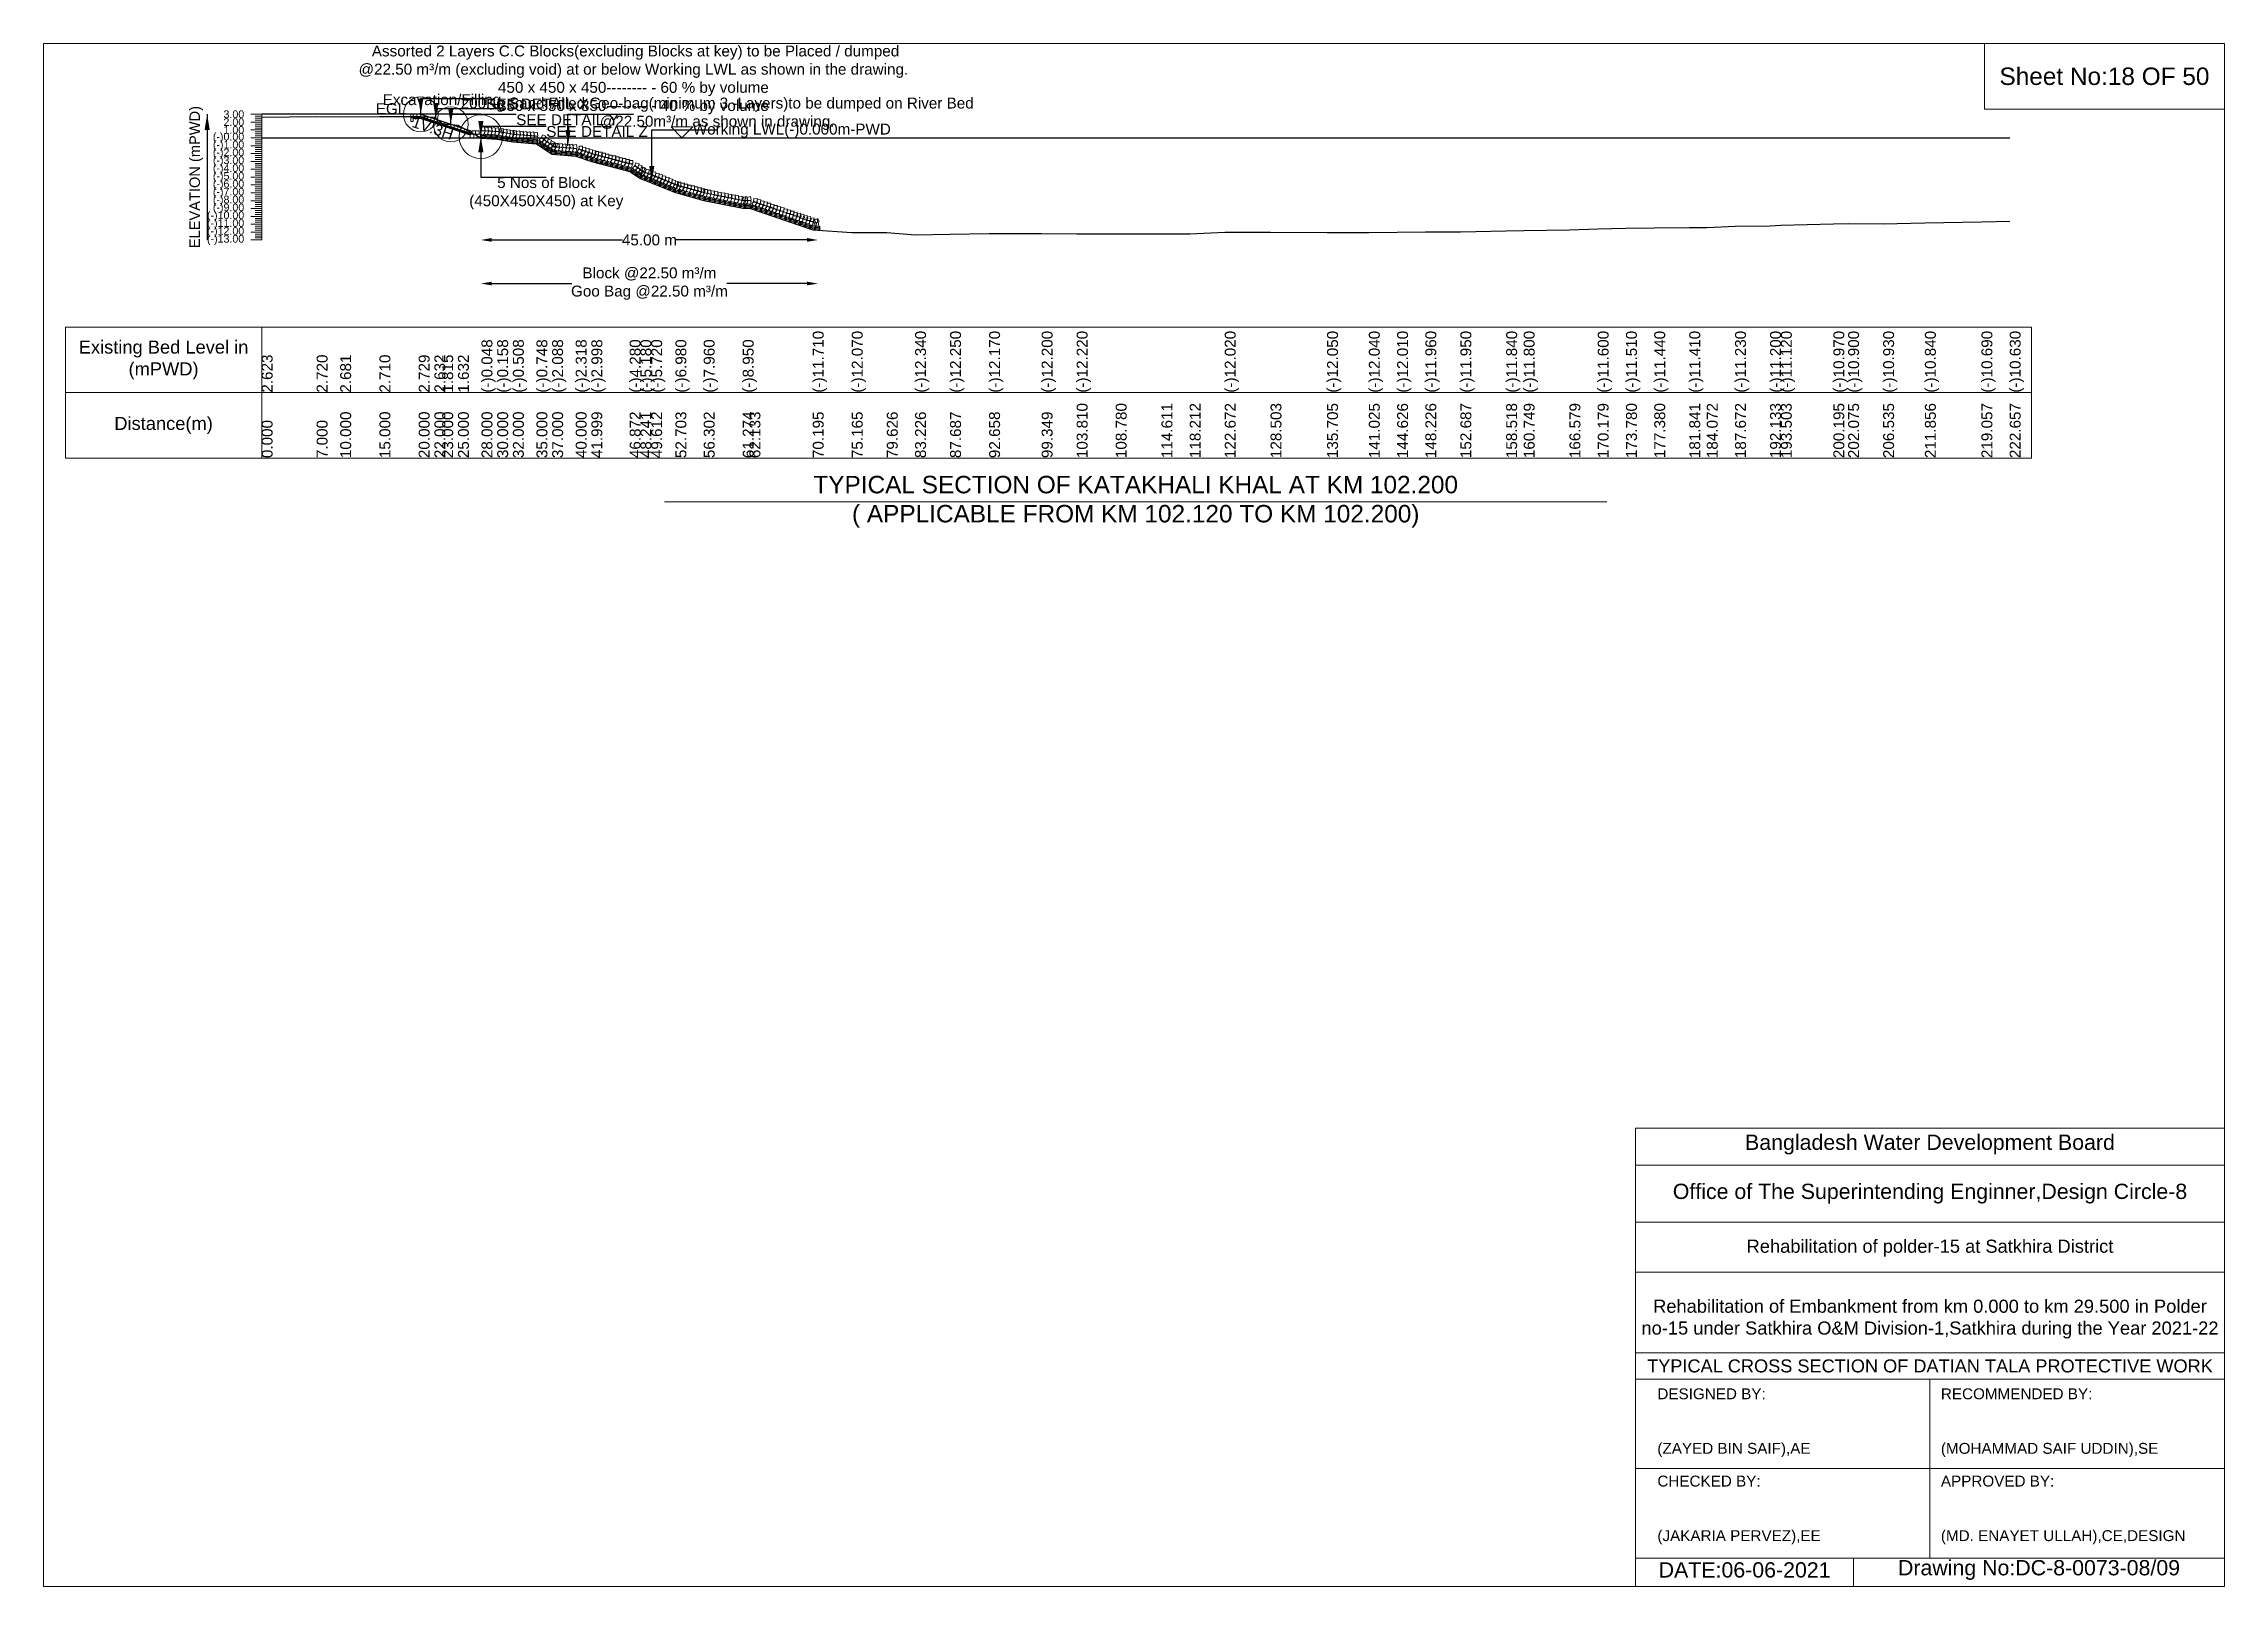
# Model space of a CAD drawing. Header units: inches. Extents: x 89000 to 845000, y -7071 to 31.
# Drawn here: x 355000 to 365000, y -7071 to 0 of the extents above; entities that cross this region are included whole.
import ezdxf

# ---------------------------------------------------------------- set-up
doc = ezdxf.new("R2010")
doc.units = ezdxf.units.IN
doc.header["$LTSCALE"] = 7
doc.header["$MEASUREMENT"] = 0
for name, color, linetype, lineweight in [('Cross section Data Border', 7, 'Continuous', 9), ('Cross Section Labels', 7, 'Continuous', 9), ('Existing_Bed_Level for Xsection', 7, 'Continuous', 25), ('Long Section Labels', 7, 'Continuous', 9)]:
    doc.layers.add(name, color=color, linetype=linetype, lineweight=lineweight)
doc.styles.get("Standard").update_dxf_attribs({"font": 'arial.ttf'})
doc.dimstyles.new('Appron Lebeling Style', dxfattribs={"dimtxt": 50, "dimasz": 50, "dimexe": 0.18, "dimexo": 0.0625, "dimgap": 0.09, "dimtad": 0, "dimtih": 1, "dimtoh": 1, "dimdec": 4, "dimzin": 0, "dimdsep": 46, "dimtxsty": 'Standard', "dimcen": 0.09, "dimse1": 1, "dimse2": 1, "dimadec": 0, "dimazin": 0, "dimtfac": 1, "dimtdec": 4, "dimtofl": 0, "dimtmove": 0, "dimatfit": 3, "dimfxl": 1, "dimtolj": 1, "dimtzin": 0, "dimarcsym": 0})
doc.dimstyles.get("Standard").update_dxf_attribs({"dimtxt": 0.18, "dimasz": 0.18, "dimexe": 0.18, "dimexo": 0.0625, "dimgap": 0.09, "dimtad": 0, "dimtih": 1, "dimtoh": 1, "dimdec": 4, "dimzin": 0, "dimdsep": 46, "dimtxsty": 'Standard', "dimcen": 0.09, "dimadec": 0, "dimazin": 0, "dimtfac": 1, "dimtdec": 4, "dimtofl": 0, "dimtmove": 0, "dimatfit": 3, "dimfxl": 1, "dimtolj": 1, "dimtzin": 0, "dimarcsym": 0})

msp = doc.modelspace()

# ---------------------------------------------------------------- texts
at = {"layer": 'Cross section Data Border', "char_height": 60, "width": 800, "attachment_point": 5}
for s, insert in [('Existing Bed Level in (mPWD)', (355550, -1449.76)), ('Distance(m)', (355550, -1749.76))]:
    msp.add_mtext(s, dxfattribs=dict(at, insert=insert))
at = {"layer": 'Cross Section Labels'}
for s, insert, char_height, attachment_point in [(' Assorted 2 Layers C.C Blocks(excluding Blocks at key) to be Placed / dumped^J@22.50 m³/m (excluding void) at or below Working LWL as shown in the drawing.^J450 x 450 x 450-------- - 60 % by volume^J350 x 350 x 350-------- - 40 % by volume', (357704.50532, -323.76), 50, 8), ('Sheet No:18 OF 50', (364450, -150), 80, 5), ('EGL', (356662.95536, -323.76), 50, 9), ('Excavation/Filling', (357098.35796, -296.76), 50, 9), ('200Kg Sand Filled Geo-bag(minimum 3 -Layers)to be dumped on River Bed^J@22.50m³/m as shown in drawing.', (358088.7263, -395.76), 50, 8), ('SEE DETAIL X', (357029.50796, -251.76), 50, 1), ('SEE DETAIL Y', (357167.20796, -323.76), 50, 1), ('SEE DETAIL Z', (357304.90796, -377.76), 50, 1), ('Working LWL(-)0.000m-PWD', (357976.90796, -431.76), 50, 7), ('5 Nos of Block ^J(450X450X450) at Key', (357304.90796, -611.76), 50, 2), ('TYPICAL SECTION OF KATAKHALI KHAL AT KM 102.200^J( APPLICABLE FROM KM 102.120 TO KM 102.200)', (360007.8273, -2099.76), 80, 5), ('Bangladesh Water Development Board', (363650, -5046), 70, 5), ('Office of The Superintending Enginner,Design Circle-8', (363650, -5271), 70, 5)]:
    msp.add_mtext(s, dxfattribs=dict(at, insert=insert, char_height=char_height, attachment_point=attachment_point))
at = {"layer": 'Cross Section Labels', "insert": (356792.66586, -363.7863), "char_height": 50, "attachment_point": 2, "rotation": 341.565051177}
msp.add_mtext('1V:3H', dxfattribs=at)
at = {"layer": 'Cross Section Labels'}
for s, insert, char_height, width, attachment_point in [('Rehabilitation of polder-15 at Satkhira District', (363650, -5521), 60, 2800, 5), ('Rehabilitation of Embankment from km 0.000 to km 29.500 in Polder no-15 under Satkhira O&M Division-1,Satkhira during the Year 2021-22', (363650, -5846), 60, 2700, 5), ('TYPICAL CROSS SECTION OF DATIAN TALA PROTECTIVE WORK', (363650, -6061), 59.5765532, 2800, 5), ('DESIGNED BY:^J^J^J(ZAYED BIN SAIF),AE', (362400, -6321), 50, 1400, 4), ('RECOMMENDED BY:^J^J^J(MOHAMMAD SAIF UDDIN),SE', (363700, -6321), 50, 1400, 4), ('CHECKED BY:^J^J^J(JAKARIA PERVEZ),EE', (362400, -6721), 50, 1400, 4), ('APPROVED BY:^J^J^J(MD. ENAYET ULLAH),CE,DESIGN', (363700, -6721), 50, 1400, 4), ('DATE:06-06-2021', (362800, -6996), 70, 1400, 5), ('Drawing No:DC-8-0073-08/09', (364150, -6996), 70, 2200, 5)]:
    msp.add_mtext(s, dxfattribs=dict(at, insert=insert, char_height=char_height, width=width, attachment_point=attachment_point))
at = {"layer": 'Long Section Labels', "rotation": 90}
for s, insert, char_height, attachment_point in [('ELEVATION (mPWD)', (355700, -611.76), 48, 5), ('(-)0.048', (357007.99375, -1599.76), 50, 1), ('(-)0.158', (357079.98937, -1599.76), 50, 1), ('(-)0.508', (357151.98499, -1599.76), 50, 1), ('(-)0.748', (357259.9876, -1599.76), 50, 1), ('(-)2.088', (357331.98322, -1599.76), 50, 1), ('(-)2.318', (357439.98583, -1599.76), 50, 1), ('(-)2.998', (357511.98145, -1599.76), 50, 1), ('(-)4.280', (357687.40358, -1599.76), 50, 1), ('(-)5.180', (357736.67326, -1599.76), 50, 1), ('(-)5.720', (357786.03505, -1599.76), 50, 1), ('(-)6.980', (357897.30094, -1599.76), 50, 1), ('(-)7.960', (358026.88541, -1599.76), 50, 1), ('(-)8.950', (358205.86337, -1599.76), 50, 1), ('(-)8.950', (358205.86337, -1599.76), 50, 1), ('(-)11.710', (358527.00988, -1599.76), 50, 1), ('(-)11.710', (358527.00988, -1599.76), 50, 1), ('(-)12.070', (358705.95559, -1599.76), 50, 1), ('(-)12.070', (358705.95559, -1599.76), 50, 1), ('(-)12.340', (358996.14588, -1599.76), 50, 1), ('(-)12.250', (359156.73232, -1599.76), 50, 1), ('(-)12.170', (359335.69779, -1599.76), 50, 1), ('(-)12.200', (359576.55127, -1599.76), 50, 1), ('(-)12.220', (359737.16628, -1599.76), 50, 1), ('(-)12.220', (359737.16628, -1599.76), 50, 1), ('(-)12.220', (359737.16628, -1599.76), 50, 1), ('(-)12.220', (359737.16628, -1599.76), 50, 1), ('(-)12.020', (360416.19463, -1599.76), 50, 1), ('(-)12.020', (360416.19463, -1599.76), 50, 1), ('(-)12.050', (360885.36736, -1599.76), 50, 1), ('(-)12.040', (361076.91622, -1599.76), 50, 1), ('(-)12.010', (361206.51975, -1599.76), 50, 1), ('(-)11.960', (361336.13283, -1599.76), 50, 1), ('(-)11.950', (361496.73197, -1599.76), 50, 1), ('(-)11.840', (361706.64055, -1599.76), 50, 1), ('(-)11.800', (361786.94711, -1599.76), 50, 1), ('(-)11.600', (362126.45888, -1599.76), 50, 1), ('(-)11.510', (362256.07129, -1599.76), 50, 1), ('(-)11.440', (362385.69132, -1599.76), 50, 1), ('(-)11.410', (362546.27852, -1599.76), 50, 1), ('(-)11.410', (362546.27852, -1599.76), 50, 1), ('(-)11.230', (362756.18875, -1599.76), 50, 1), ('(-)11.200', (362916.79314, -1599.76), 50, 1), ('(-)11.120', (362966.09923, -1599.76), 50, 1), ('(-)10.970', (363207.00893, -1599.76), 50, 1), ('(-)10.900', (363274.69345, -1599.76), 50, 1), ('(-)10.930', (363435.25344, -1599.76), 50, 1), ('(-)10.840', (363626.82383, -1599.76), 50, 1), ('(-)10.690', (363886.0381, -1599.76), 50, 1), ('(-)10.630', (364015.65459, -1599.76), 50, 1), ('2.623', (356000, -1599.76), 50, 1), ('2.720', (356251.99385, -1599.76), 50, 1), ('2.681', (356359.99646, -1599.76), 50, 1), ('2.710', (356539.99469, -1599.76), 50, 1), ('2.729', (356719.99292, -1599.76), 50, 1), ('2.632', (356791.98854, -1599.76), 50, 1), ('1.815', (356827.99552, -1599.76), 50, 1), ('1.632', (356899.99114, -1599.76), 50, 1), ('10.000', (356359.99646, -1899.76), 50, 1), ('15.000', (356539.99469, -1899.76), 50, 1), ('20.000', (356719.99292, -1899.76), 50, 1), ('22.000', (356791.98854, -1899.76), 50, 1), ('23.000', (356827.99552, -1899.76), 50, 1), ('25.000', (356899.99114, -1899.76), 50, 1), ('28.000', (357007.99375, -1899.76), 50, 1), ('30.000', (357079.98937, -1899.76), 50, 1), ('32.000', (357151.98499, -1899.76), 50, 1), ('35.000', (357259.9876, -1899.76), 50, 1), ('37.000', (357331.98322, -1899.76), 50, 1), ('40.000', (357439.98583, -1899.76), 50, 1), ('41.999', (357511.98145, -1899.76), 50, 1), ('46.872', (357687.40358, -1899.76), 50, 1), ('48.241', (357736.67326, -1899.76), 50, 1), ('49.612', (357786.03505, -1899.76), 50, 1), ('52.703', (357897.30094, -1899.76), 50, 1), ('56.302', (358026.88541, -1899.76), 50, 1), ('61.274', (358205.86337, -1899.76), 50, 1), ('62.133', (358236.79335, -1899.76), 50, 1), ('70.195', (358527.00988, -1899.76), 50, 1), ('75.165', (358705.95559, -1899.76), 50, 1), ('79.626', (358866.52272, -1899.76), 50, 1), ('83.226', (358996.14588, -1899.76), 50, 1), ('87.687', (359156.73232, -1899.76), 50, 1), ('92.658', (359335.69779, -1899.76), 50, 1), ('99.349', (359576.55127, -1899.76), 50, 1), ('103.810', (359737.16628, -1899.76), 50, 1), ('108.780', (359916.08128, -1899.76), 50, 1), ('114.611', (360125.99377, -1899.76), 50, 1), ('118.212', (360255.62618, -1899.76), 50, 1), ('122.672', (360416.19463, -1899.76), 50, 1), ('128.503', (360626.10625, -1899.76), 50, 1), ('135.705', (360885.36736, -1899.76), 50, 1), ('141.025', (361076.91622, -1899.76), 50, 1), ('144.626', (361206.51975, -1899.76), 50, 1), ('148.226', (361336.13283, -1899.76), 50, 1), ('152.687', (361496.73197, -1899.76), 50, 1), ('158.518', (361706.64055, -1899.76), 50, 1), ('160.749', (361786.94711, -1899.76), 50, 1), ('166.579', (361996.85458, -1899.76), 50, 1), ('170.179', (362126.45888, -1899.76), 50, 1), ('173.780', (362256.07129, -1899.76), 50, 1), ('177.380', (362385.69132, -1899.76), 50, 1), ('181.841', (362546.27852, -1899.76), 50, 1), ('184.072', (362626.57958, -1899.76), 50, 1), ('187.672', (362756.18875, -1899.76), 50, 1), ('192.133', (362916.79314, -1899.76), 50, 1), ('193.503', (362966.09923, -1899.76), 50, 1), ('200.195', (363207.00893, -1899.76), 50, 1), ('202.075', (363274.69345, -1899.76), 50, 1), ('206.535', (363435.25344, -1899.76), 50, 1), ('211.856', (363626.82383, -1899.76), 50, 1), ('219.057', (363886.0381, -1899.76), 50, 1), ('222.657', (364015.65459, -1899.76), 50, 1), ('0.000', (356000, -1899.76), 50, 1), ('7.000', (356251.99385, -1899.76), 50, 1)]:
    msp.add_mtext(s, dxfattribs=dict(at, insert=insert, char_height=char_height, attachment_point=attachment_point))
at = {"layer": 'Long Section Labels', "char_height": 35, "attachment_point": 6}
for s, insert in [('3.00', (355920, -323.76)), ('2.00', (355920, -359.76)), ('1.00', (355920, -395.76)), ('(-)0.00', (355920, -431.76)), ('(-)1.00', (355920, -467.76)), ('(-)2.00', (355920, -503.76)), ('(-)3.00', (355920, -539.76)), ('(-)4.00', (355920, -575.76)), ('(-)5.00', (355920, -611.76)), ('(-)6.00', (355920, -647.76)), ('(-)7.00', (355920, -683.76)), ('(-)8.00', (355920, -719.76)), ('(-)10.00', (355920, -791.76)), ('(-)9.00', (355920, -755.76)), ('(-)11.00', (355920, -827.76)), ('(-)12.00', (355920, -863.76)), ('(-)13.00', (355920, -899.76))]:
    msp.add_mtext(s, dxfattribs=dict(at, insert=insert))

# ---------------------------------------------------------------- blocks, each defined once
blk = doc.blocks.new('*D295')
at = {"layer": 'Cross Section Labels', "color": 0, "lineweight": -2, "transparency": 16777216}
for p, q in [((357055, -900), (357654, -900)), ((358501, -900), (357901, -900))]:
    blk.add_line(p, q, dxfattribs=at)
at = {"layer": 'Cross Section Labels', "color": 0, "transparency": 16777216}
for points in [[(357055, -891), (357055, -908), (357005, -900)], [(358501, -891), (358501, -908), (358551, -900)]]:
    blk.add_solid(points, dxfattribs=at)
at = {"layer": 'Defpoints', "color": 0, "transparency": 16777216}
for p in [(357005, -432), (358551, -855), (358551, -900)]:
    blk.add_point(p, dxfattribs=at)
at = {"layer": 'Cross Section Labels', "color": 0, "transparency": 16777216, "insert": (357778, -900), "char_height": 50, "attachment_point": 5}
blk.add_mtext('\\A1;45.00 m', dxfattribs=at)
blk = doc.blocks.new('*D296')
at = {"layer": 'Cross Section Labels', "color": 0, "lineweight": -2, "transparency": 16777216}
for p, q in [((357055, -1100), (357422, -1100)), ((358501, -1100), (358133, -1100))]:
    blk.add_line(p, q, dxfattribs=at)
at = {"layer": 'Cross Section Labels', "color": 0, "transparency": 16777216}
for points in [[(357055, -1091), (357055, -1108), (357005, -1100)], [(358501, -1091), (358501, -1108), (358551, -1100)]]:
    blk.add_solid(points, dxfattribs=at)
at = {"layer": 'Defpoints', "color": 0, "transparency": 16777216}
for p in [(357005, -432), (358551, -855), (358551, -1100)]:
    blk.add_point(p, dxfattribs=at)
at = {"layer": 'Cross Section Labels', "color": 0, "transparency": 16777216, "insert": (357778, -1100), "char_height": 50, "attachment_point": 5}
blk.add_mtext('\\A1;Block @22.50 m³/m ^JGoo Bag @22.50 m³/m ', dxfattribs=at)

# ---------------------------------------------------------------- dimensions: what is measured, and where the dimension line sits
at = {"layer": 'Cross Section Labels'}
for base, text, picture, middle in [((358550.79708, -899.76), '45.00 m', '*D295', (357777.85252, -899.76)), ((358550.79708, -1099.76), 'Block @22.50 m³/m ^JGoo Bag @22.50 m³/m ', '*D296', (357777.85252, -1099.76))]:
    dim = msp.add_linear_dim(base=base, p1=(357004.90796, -431.76), p2=(358550.79708, -855.04277), text=text, dimstyle='Appron Lebeling Style', dxfattribs=at)
    dim.commit()
    dim.dimension.update_dxf_attribs({"geometry": picture, "text_midpoint": middle})

# ---------------------------------------------------------------- linework, layer by layer
at = {"layer": 'Cross section Data Border'}
msp.add_lwpolyline([(355100, -1299.76), (364115.65459, -1299.76), (364115.65459, -1899.76), (355100, -1899.76)], close=True, dxfattribs=at)
for points in [[(356000, -1299.76), (356000, -1899.76)], [(355100, -1599.76), (364115.65459, -1599.76)]]:
    msp.add_lwpolyline(points, dxfattribs=at)
at = {"layer": 'Cross Section Labels'}
for points in [[(355000, 0), (365000, 0), (365000, -7071), (355000, -7071)], [(363900, 0), (365000, 0), (365000, -300), (363900, -300)], [(357926.90796, -431.76), (357976.90796, -381.76), (357876.90796, -381.76)]]:
    msp.add_lwpolyline(points, close=True, dxfattribs=at)
for points in [[(357847.8273, -2099.76), (360007.8273, -2099.76), (362167.8273, -2099.76)], [(362300, -7071), (362300, -4971), (365000, -4971)], [(362300, -5141), (365000, -5141)], [(362300, -5401), (365000, -5401)], [(362300, -5631), (365000, -5631)], [(362300, -6001), (365000, -6001)], [(362300, -6121), (365000, -6121)], [(363650, -6121), (363650, -6941)], [(362300, -6531), (365000, -6531)], [(362300, -6941), (365000, -6941)], [(363300, -6941), (363300, -7071)]]:
    msp.add_lwpolyline(points, dxfattribs=at)
for centre, radius in [((356729.50796, -323.76), 80), ((356867.20796, -369.66), 80), ((357004.90796, -426.36), 100)]:
    msp.add_circle(centre, radius, dxfattribs=at)
at = {"layer": 'Existing_Bed_Level for Xsection'}
for points in [[(357004.90796, -323.76), (356000, -323.76)], [(356000, -337.332), (356251.99385, -333.84), (356359.99646, -335.244), (356539.99469, -334.2), (356719.99292, -333.516), (356791.98854, -337.008), (356827.99552, -366.42), (356899.99114, -373.008), (357007.99375, -433.488), (357079.98937, -437.448), (357151.98499, -450.048), (357259.9876, -458.688), (357331.98322, -506.928), (357439.98583, -515.208), (357511.98145, -539.688), (357687.40358, -585.84), (357736.67326, -618.24), (357786.03505, -637.68), (357897.30094, -683.04), (358026.88541, -718.32), (358205.86337, -753.96), (358236.79335, -753.96), (358527.00988, -853.32), (358705.95559, -866.28), (358866.52272, -866.28), (358996.14588, -876), (359156.73232, -872.76), (359335.69779, -869.88), (359576.55127, -870.96), (359737.16628, -871.68), (359916.08128, -871.68), (360125.99377, -871.68), (360255.62618, -871.68), (360416.19463, -864.48), (360626.10625, -864.48), (360885.36736, -865.56), (361076.91622, -865.2), (361206.51975, -864.12), (361336.13283, -862.32), (361496.73197, -861.96), (361706.64055, -858), (361786.94711, -856.56), (361996.85458, -853.32), (362126.45888, -849.36), (362256.07129, -846.12), (362385.69132, -843.6), (362546.27852, -842.52), (362626.57958, -842.52), (362756.18875, -836.04), (362916.79314, -834.96), (362966.09923, -832.08), (363207.00893, -826.68), (363274.69345, -824.16), (363435.25344, -825.24), (363626.82383, -822), (363886.0381, -816.6), (364015.65459, -814.44)], [(356964.40796, -402.06), (356731.17062, -324.31422), (356729.50796, -323.76), (356727.75536, -323.76), (356695.35536, -323.76)], [(356695.35536, -334.56), (356727.75536, -334.56), (356964.40796, -413.4442)], [(356695.35536, -338.16), (356727.17116, -338.16), (356959.37116, -415.56)], [(356695.35536, -341.76), (356726.58696, -341.76), (356956.30796, -418.33367)], [(356000, -431.76), (364015.65459, -431.76)]]:
    msp.add_lwpolyline(points, dxfattribs=at)
at = {"layer": 'Long Section Labels'}
for points in [[(356000, -323.76), (355950, -323.76)], [(356000, -359.76), (355950, -359.76)], [(356000, -395.76), (355950, -395.76)], [(356000, -332.76), (355970, -332.76)], [(356000, -341.76), (355970, -341.76)], [(356000, -350.76), (355970, -350.76)], [(356000, -368.76), (355970, -368.76)], [(356000, -377.76), (355970, -377.76)], [(356000, -386.76), (355970, -386.76)], [(356000, -899.76), (356000, -863.76), (356000, -827.76), (356000, -791.76), (356000, -755.76), (356000, -719.76), (356000, -683.76), (356000, -647.76), (356000, -611.76), (356000, -575.76), (356000, -539.76), (356000, -503.76), (356000, -467.76), (356000, -431.76), (356000, -395.76), (356000, -359.76), (356000, -323.76)], [(356000, -431.76), (355950, -431.76)], [(356000, -467.76), (355950, -467.76)], [(356000, -404.76), (355970, -404.76)], [(356000, -413.76), (355970, -413.76)], [(356000, -422.76), (355970, -422.76)], [(356000, -440.76), (355970, -440.76)], [(356000, -449.76), (355970, -449.76)], [(356000, -458.76), (355970, -458.76)], [(356000, -476.76), (355970, -476.76)], [(356000, -485.76), (355970, -485.76)], [(356000, -494.76), (355970, -494.76)], [(356000, -503.76), (355950, -503.76)], [(356000, -539.76), (355950, -539.76)], [(356000, -575.76), (355950, -575.76)], [(356000, -512.76), (355970, -512.76)], [(356000, -521.76), (355970, -521.76)], [(356000, -530.76), (355970, -530.76)], [(356000, -548.76), (355970, -548.76)], [(356000, -557.76), (355970, -557.76)], [(356000, -566.76), (355970, -566.76)], [(356000, -584.76), (355970, -584.76)], [(356000, -593.76), (355970, -593.76)], [(356000, -611.76), (355950, -611.76)], [(356000, -647.76), (355950, -647.76)], [(356000, -683.76), (355950, -683.76)], [(356000, -602.76), (355970, -602.76)], [(356000, -620.76), (355970, -620.76)], [(356000, -629.76), (355970, -629.76)], [(356000, -638.76), (355970, -638.76)], [(356000, -656.76), (355970, -656.76)], [(356000, -665.76), (355970, -665.76)], [(356000, -674.76), (355970, -674.76)], [(356000, -692.76), (355970, -692.76)], [(356000, -719.76), (355950, -719.76)], [(356000, -755.76), (355950, -755.76)], [(356000, -791.76), (355950, -791.76)], [(356000, -701.76), (355970, -701.76)], [(356000, -710.76), (355970, -710.76)], [(356000, -728.76), (355970, -728.76)], [(356000, -737.76), (355970, -737.76)], [(356000, -746.76), (355970, -746.76)], [(356000, -764.76), (355970, -764.76)], [(356000, -773.76), (355970, -773.76)], [(356000, -782.76), (355970, -782.76)], [(356000, -827.76), (355950, -827.76)], [(356000, -863.76), (355950, -863.76)], [(356000, -899.76), (355950, -899.76)], [(356000, -800.76), (355970, -800.76)], [(356000, -809.76), (355970, -809.76)], [(356000, -818.76), (355970, -818.76)], [(356000, -836.76), (355970, -836.76)], [(356000, -845.76), (355970, -845.76)], [(356000, -854.76), (355970, -854.76)], [(356000, -872.76), (355970, -872.76)], [(356000, -881.76), (355970, -881.76)], [(356000, -890.76), (355970, -890.76)]]:
    msp.add_lwpolyline(points, dxfattribs=at)
for points in [[(356695.35536, -323.76), (356684.55536, -323.76), (356684.55536, -339.96), (356695.35536, -339.96)], [(356695.35536, -339.96), (356684.55536, -339.96), (356684.55536, -356.16), (356695.35536, -356.16)], [(356711.55536, -323.76), (356695.35536, -323.76), (356695.35536, -334.56), (356711.55536, -334.56)], [(356727.75536, -323.76), (356711.55536, -323.76), (356711.55536, -334.56), (356727.75536, -334.56)], [(356746.53929, -329.43711), (356731.17062, -324.31422), (356727.75536, -334.56), (356743.12403, -339.68289)], [(356761.90796, -334.56), (356746.53929, -329.43711), (356743.12403, -339.68289), (356758.4927, -344.80578)], [(356777.27663, -339.68289), (356761.90796, -334.56), (356758.4927, -344.80578), (356773.86137, -349.92867)], [(356792.6453, -344.80578), (356777.27663, -339.68289), (356773.86137, -349.92867), (356789.23004, -355.05156)], [(356808.01397, -349.92867), (356792.6453, -344.80578), (356789.23004, -355.05156), (356804.59871, -360.17445)], [(356823.38264, -355.05156), (356808.01397, -349.92867), (356804.59871, -360.17445), (356819.96738, -365.29734)], [(356838.75131, -360.17445), (356823.38264, -355.05156), (356819.96738, -365.29734), (356835.33605, -370.42023)], [(356854.11998, -365.29734), (356838.75131, -360.17445), (356835.33605, -370.42023), (356850.70472, -375.54312)], [(356869.48865, -370.42023), (356854.11998, -365.29734), (356850.70472, -375.54312), (356866.07339, -380.66601)], [(356884.85732, -375.54312), (356869.48865, -370.42023), (356866.07339, -380.66601), (356881.44206, -385.7889)], [(356900.22599, -380.66601), (356884.85732, -375.54312), (356881.44206, -385.7889), (356896.81073, -390.91179)], [(356915.59466, -385.7889), (356900.22599, -380.66601), (356896.81073, -390.91179), (356912.1794, -396.03468)], [(356930.96333, -390.91179), (356915.59466, -385.7889), (356912.1794, -396.03468), (356927.54807, -401.15757)], [(356946.33199, -396.03468), (356930.96333, -390.91179), (356927.54807, -401.15757), (356942.91673, -406.28046)], [(356961.70066, -401.15757), (356946.33199, -396.03468), (356942.91673, -406.28046), (356958.2854, -411.40335)], [(356980.60796, -399.36), (356964.40796, -399.36), (356964.40796, -415.56), (356980.60796, -415.56)], [(356996.80796, -399.36), (356980.60796, -399.36), (356980.60796, -415.56), (356996.80796, -415.56)], [(357024.22444, -402.14652), (357008.83134, -397.0975), (357003.78232, -412.49059), (357019.17542, -417.53961)], [(357021.15492, -381.55085), (357005.30093, -384.88117), (357008.63126, -400.73516), (357024.48525, -397.40483)], [(357040.39999, -403.03623), (357025.00689, -397.98721), (357019.95787, -413.3803), (357035.35097, -418.42932)], [(357037.33047, -382.44056), (357021.47648, -385.77088), (357024.80681, -401.62487), (357040.6608, -398.29454)], [(357056.57554, -403.92594), (357041.18244, -398.87691), (357036.13342, -414.27001), (357051.52652, -419.31903)], [(357053.50602, -383.33027), (357037.65203, -386.66059), (357040.98236, -402.51458), (357056.83635, -399.18425)], [(357072.75109, -404.81565), (357057.35799, -399.76662), (357052.30897, -415.15972), (357067.70207, -420.20874)], [(357069.68157, -384.21997), (357053.82758, -387.5503), (357057.15791, -403.40429), (357073.0119, -400.07396)], [(357085.85712, -385.10968), (357070.00313, -388.44001), (357073.33346, -404.294), (357089.18745, -400.96367)], [(357107.95117, -388.96085), (357091.81492, -390.39662), (357093.25069, -406.53287), (357109.38694, -405.0971)], [(357123.90864, -391.75358), (357107.77239, -393.18934), (357109.20815, -409.32559), (357125.34441, -407.88983)], [(357139.8661, -394.5463), (357123.72985, -395.98207), (357125.16562, -412.11832), (357141.30187, -410.68255)], [(357155.82357, -397.33903), (357139.68732, -398.7748), (357141.12308, -414.91105), (357157.25933, -413.47528)], [(357167.03791, -398.50264), (357151.10598, -401.43753), (357154.04087, -417.36946), (357169.9728, -414.43457)], [(357183.18632, -399.79448), (357167.25439, -402.72937), (357170.18928, -418.6613), (357186.12121, -415.72641)], [(356972.50796, -415.56), (356956.30796, -415.56), (356956.30796, -431.76), (356972.50796, -431.76)], [(356988.70796, -415.56), (356972.50796, -415.56), (356972.50796, -431.76), (356988.70796, -431.76)], [(357004.90796, -415.56), (356988.70796, -415.56), (356988.70796, -431.76), (357004.90796, -431.76)], [(357088.92664, -405.70535), (357073.53354, -400.65633), (357068.48452, -416.04943), (357083.87762, -421.09845)], [(357108.56828, -409.77485), (357093.87874, -402.94425), (357087.04813, -417.63379), (357101.73767, -424.4644)], [(357124.52575, -412.56758), (357109.8362, -405.73697), (357103.00559, -420.42652), (357117.69514, -427.25713)], [(357140.48321, -415.36031), (357125.79367, -408.5297), (357118.96306, -423.21924), (357133.6526, -430.04985)], [(357156.44068, -418.15303), (357141.75113, -411.32242), (357134.92052, -426.01197), (357149.61007, -432.84258)], [(357169.59411, -419.1683), (357154.33138, -413.73789), (357148.90098, -429.00062), (357164.16371, -434.43102)], [(357185.74252, -420.46014), (357170.47979, -415.02974), (357165.04939, -430.29246), (357180.31212, -435.72286)], [(357201.89093, -421.75198), (357186.6282, -416.32158), (357181.1978, -431.5843), (357196.46053, -437.0147)], [(357199.33473, -401.08632), (357183.4028, -404.02121), (357186.33769, -419.95314), (357202.26962, -417.01825)], [(357218.03934, -423.04382), (357202.77661, -417.61342), (357197.34621, -432.87614), (357212.60894, -438.30654)], [(357215.48314, -402.37816), (357199.55121, -405.31305), (357202.4861, -421.24498), (357218.41803, -418.31009)], [(357234.18775, -424.33566), (357218.92502, -418.90526), (357213.49462, -434.16799), (357228.75735, -439.59839)], [(357231.63155, -403.67), (357215.69962, -406.60489), (357218.63451, -422.53682), (357234.56644, -419.60193)], [(357250.33616, -425.6275), (357235.07343, -420.1971), (357229.64303, -435.45983), (357244.90576, -440.89023)], [(357247.77996, -404.96185), (357231.84803, -407.89673), (357234.78292, -423.82867), (357250.71485, -420.89378)], [(357266.48457, -426.91935), (357251.22184, -421.48894), (357245.79144, -436.75167), (357261.05417, -442.18207)], [(357263.92837, -406.25369), (357247.99644, -409.18858), (357250.93133, -425.12051), (357266.86326, -422.18562)], [(357294.63719, -443.16204), (357283.97391, -430.96637), (357271.77824, -441.62965), (357282.44152, -453.82533)], [(357302.50456, -423.88231), (357287.16995, -418.65834), (357281.94598, -433.99295), (357297.28059, -439.21692)], [(357308.09541, -452.1796), (357297.43213, -439.98393), (357285.23646, -450.64721), (357295.89974, -462.84288)], [(357315.96278, -432.89987), (357300.62817, -427.6759), (357295.4042, -443.0105), (357310.73881, -448.23447)], [(357321.55363, -461.19716), (357310.89035, -449.00148), (357298.69468, -459.66476), (357309.35796, -471.86044)], [(357329.421, -441.91742), (357314.08639, -436.69345), (357308.86242, -452.02806), (357324.19703, -457.25203)], [(357335.01185, -470.21471), (357324.34857, -458.01904), (357312.1529, -468.68232), (357322.81618, -480.87799)], [(357342.87922, -450.93498), (357327.54461, -445.71101), (357322.32064, -461.04561), (357337.65525, -466.26958)], [(357348.47007, -479.23227), (357337.80679, -467.03659), (357325.61112, -477.69988), (357336.2744, -489.89555)], [(357348.88113, -475.94345), (357333.6005, -470.56365), (357328.22069, -485.84428), (357343.50132, -491.22408)], [(357346.25648, -455.28638), (357330.33436, -458.27403), (357333.32201, -474.19615), (357349.24413, -471.2085)], [(357356.33744, -459.95253), (357341.00283, -454.72856), (357335.77886, -470.06317), (357351.11347, -475.28714)], [(357365.03373, -477.18179), (357349.7531, -471.80198), (357344.37329, -487.08261), (357359.65392, -492.46242)], [(357362.40908, -456.52471), (357346.48696, -459.51237), (357349.47461, -475.43449), (357365.39673, -472.44683)], [(357381.18633, -478.42013), (357365.9057, -473.04032), (357360.52589, -488.32095), (357375.80652, -493.70076)], [(357378.56168, -457.76305), (357362.63956, -460.7507), (357365.62721, -476.67282), (357381.54933, -473.68517)], [(357397.33893, -479.65846), (357382.0583, -474.27865), (357376.67849, -489.55929), (357391.95912, -494.93909)], [(357394.71428, -459.00139), (357378.79216, -461.98904), (357381.77981, -477.91116), (357397.70193, -474.92351)], [(357413.49153, -480.8968), (357398.2109, -475.51699), (357392.83109, -490.79762), (357408.11172, -496.17743)], [(357410.86688, -460.23972), (357394.94476, -463.22738), (357397.93241, -479.1495), (357413.85454, -476.16184)], [(357429.64413, -482.13513), (357414.3635, -476.75533), (357408.98369, -492.03596), (357424.26432, -497.41576)], [(357427.01948, -461.47806), (357411.09736, -464.46571), (357414.08502, -480.38783), (357430.00714, -477.40018)], [(357445.79673, -483.37347), (357430.5161, -477.99366), (357425.1363, -493.27429), (357440.41693, -498.6541)], [(357443.17208, -462.71639), (357427.24996, -465.70405), (357430.23762, -481.62617), (357446.15974, -478.63851)], [(357468.86621, -491.03267), (357455.40278, -482.0229), (357446.393, -495.48632), (357459.85643, -504.4961)], [(357471.45945, -470.37163), (357455.29447, -469.30713), (357454.22997, -485.47212), (357470.39496, -486.53662)], [(357484.20383, -496.24778), (357470.7404, -487.238), (357461.73062, -500.70143), (357475.19405, -509.71121)], [(357486.79708, -475.58674), (357470.63209, -474.52224), (357469.56759, -490.68723), (357485.73258, -491.75173)], [(357499.54145, -501.46289), (357486.07802, -492.45311), (357477.06824, -505.91654), (357490.53167, -514.92632)], [(357502.1347, -480.80185), (357485.96971, -479.73735), (357484.90521, -495.90234), (357501.0702, -496.96684)], [(357514.87907, -506.678), (357501.41564, -497.66822), (357492.40587, -511.13165), (357505.86929, -520.14143)], [(357517.47232, -486.01696), (357501.30733, -484.95246), (357500.24284, -501.11745), (357516.40782, -502.18195)], [(357532.80994, -491.23207), (357516.64495, -490.16757), (357515.58046, -506.33256), (357531.74545, -507.39705)], [(357545.01196, -494.00713), (357528.81214, -494.0839), (357528.88891, -510.28371), (357545.08873, -510.20695)], [(357560.67883, -498.12894), (357544.47901, -498.20571), (357544.55578, -514.40553), (357560.75559, -514.32876)], [(357530.21669, -511.89311), (357516.75327, -502.88333), (357507.74349, -516.34676), (357521.20692, -525.35654)], [(357543.88047, -514.79951), (357529.81585, -506.76044), (357521.77678, -520.82506), (357535.8414, -528.86413)], [(357559.54733, -518.92133), (357545.48272, -510.88226), (357537.44365, -524.94687), (357551.50826, -532.98594)], [(357575.2142, -523.04314), (357561.14958, -515.00407), (357553.11051, -529.06868), (357567.17513, -537.10775)], [(357576.34569, -502.25075), (357560.14587, -502.32752), (357560.22264, -518.52734), (357576.42246, -518.45057)], [(357590.88106, -527.16495), (357576.81645, -519.12588), (357568.77738, -533.1905), (357582.84199, -541.22957)], [(357592.01256, -506.37257), (357575.81274, -506.44933), (357575.88951, -522.64915), (357592.08932, -522.57238)], [(357606.54793, -531.28676), (357592.48331, -523.24769), (357584.44424, -537.31231), (357598.50886, -545.35138)], [(357607.67942, -510.49438), (357591.4796, -510.57115), (357591.55637, -526.77096), (357607.75619, -526.6942)], [(357622.21479, -535.40858), (357608.15018, -527.36951), (357600.11111, -541.43412), (357614.17572, -549.47319)], [(357623.34629, -514.61619), (357607.14647, -514.69296), (357607.22324, -530.89278), (357623.42305, -530.81601)], [(357637.88166, -539.53039), (357623.81704, -531.49132), (357615.77797, -545.55593), (357629.84259, -553.595)], [(357639.01315, -518.738), (357622.81333, -518.81477), (357622.8901, -535.01459), (357639.08992, -534.93782)], [(357653.54852, -543.6522), (357639.48391, -535.61313), (357631.44484, -549.67775), (357645.50945, -557.71682)], [(357654.68002, -522.85982), (357638.4802, -522.93658), (357638.55697, -539.1364), (357654.75679, -539.05963)], [(357669.21539, -547.77402), (357655.15077, -539.73495), (357647.1117, -553.79956), (357661.17632, -561.83863)], [(357670.34688, -526.98163), (357654.14706, -527.0584), (357654.22383, -543.25822), (357670.42365, -543.18145)], [(357684.88225, -551.89583), (357670.81764, -543.85676), (357662.77857, -557.92137), (357676.84318, -565.96044)], [(357686.01375, -531.10344), (357669.81393, -531.18021), (357669.8907, -547.38003), (357686.09052, -547.30326)], [(357700.54912, -556.01764), (357686.4845, -547.97857), (357678.44543, -562.04318), (357692.51005, -570.08225)], [(357701.68061, -535.22525), (357685.48079, -535.30202), (357685.55756, -551.50184), (357701.75738, -551.42507)], [(357722.90562, -570.66509), (357712.13747, -558.56192), (357700.03429, -569.33007), (357710.80244, -581.43324)], [(357730.60628, -551.31817), (357715.22715, -546.22676), (357710.13574, -561.60588), (357725.51486, -566.69729)], [(357736.44117, -579.56614), (357725.67302, -567.46297), (357713.56984, -578.23112), (357724.338, -590.3343)], [(357744.14183, -560.21922), (357728.7627, -555.12781), (357723.67129, -570.50693), (357739.05042, -575.59835)], [(357749.97673, -588.4672), (357739.20858, -576.36402), (357727.1054, -587.13217), (357737.87355, -599.23535)], [(357758.66186, -592.30807), (357745.64062, -582.67028), (357736.00282, -595.69152), (357749.02406, -605.32932)], [(357757.67739, -569.12027), (357742.29826, -564.02886), (357737.20685, -579.40799), (357752.58597, -584.4994)], [(357762.2315, -571.79317), (357746.13513, -569.96367), (357744.30564, -586.06004), (357760.402, -587.88953)], [(357773.73505, -598.2443), (357760.71381, -588.6065), (357751.07601, -601.62775), (357764.09725, -611.26555)], [(357777.30469, -577.7294), (357761.20833, -575.8999), (357759.37883, -591.99627), (357775.47519, -593.82576)], [(357788.80825, -604.18053), (357775.787, -594.54273), (357766.1492, -607.56398), (357779.17045, -617.20178)], [(357792.37789, -583.66563), (357776.28152, -581.83613), (357774.45202, -597.9325), (357790.54839, -599.76199)], [(357807.45108, -589.60186), (357791.35472, -587.77236), (357789.52522, -603.86873), (357805.62158, -605.69822)], [(357823.02439, -595.97637), (357806.95099, -593.95499), (357804.92961, -610.02838), (357821.00301, -612.04976)], [(357803.88144, -610.11676), (357790.8602, -600.47896), (357781.2224, -613.50021), (357794.24364, -623.13801)], [(357819.21028, -616.44723), (357806.30493, -606.65478), (357796.51249, -619.56013), (357809.41784, -629.35258)], [(357834.21159, -622.56284), (357821.30624, -612.7704), (357811.5138, -625.67575), (357824.41915, -635.46819)], [(357838.0257, -602.09198), (357821.9523, -600.0706), (357819.93092, -616.14399), (357836.00431, -618.16538)], [(357849.2129, -628.67846), (357836.30755, -618.88601), (357826.51511, -631.79136), (357839.42045, -641.58381)], [(357853.027, -608.2076), (357836.95361, -606.18621), (357834.93223, -622.25961), (357851.00562, -624.28099)], [(357864.21421, -634.79407), (357851.30886, -625.00163), (357841.51641, -637.90698), (357854.42176, -647.69942)], [(357868.02831, -614.32321), (357851.95492, -612.30183), (357849.93354, -628.37522), (357866.00693, -630.39661)], [(357879.21552, -640.90969), (357866.31017, -631.11724), (357856.51772, -644.02259), (357869.42307, -653.81504)], [(357883.02962, -620.43883), (357866.95623, -618.41744), (357864.93485, -634.49084), (357881.00824, -636.51222)], [(357894.21682, -647.0253), (357881.31147, -637.23286), (357871.51903, -650.13821), (357884.42438, -659.93065)], [(357898.03093, -626.55444), (357881.95754, -624.53306), (357879.93615, -640.60645), (357896.00955, -642.62784)], [(357909.21813, -653.14092), (357896.31278, -643.34847), (357886.52034, -656.25382), (357899.42569, -666.04627)], [(357913.03224, -632.67006), (357896.95884, -630.64867), (357894.93746, -646.72207), (357911.01086, -648.74345)], [(357921.14404, -656.1743), (357907.14868, -648.01526), (357898.98964, -662.01062), (357912.985, -670.16966)], [(357922.45329, -635.39235), (357906.25341, -635.3306), (357906.19165, -651.53048), (357922.39153, -651.59224)], [(357936.77509, -660.42993), (357922.77973, -652.27089), (357914.62069, -666.26625), (357928.61605, -674.42529)], [(357938.08434, -639.64798), (357921.88445, -639.58622), (357921.8227, -655.78611), (357938.02258, -655.84786)], [(357952.40613, -664.68556), (357938.41078, -656.52652), (357930.25173, -670.52188), (357944.24709, -678.68092)], [(357953.71538, -643.90361), (357937.5155, -643.84185), (357937.45374, -660.04173), (357953.65362, -660.10349)], [(357968.03718, -668.94119), (357954.04182, -660.78215), (357945.88278, -674.77751), (357959.87814, -682.93655)], [(357969.34643, -648.15924), (357953.14655, -648.09748), (357953.08479, -664.29736), (357969.28467, -664.35912)], [(357983.66823, -673.19682), (357969.67287, -665.03778), (357961.51383, -679.03313), (357975.50919, -687.19218)], [(357984.97748, -652.41487), (357968.7776, -652.35311), (357968.71584, -668.55299), (357984.91572, -668.61475)], [(357999.29928, -677.45245), (357985.30392, -669.29341), (357977.14488, -683.28876), (357991.14023, -691.4478)], [(358000.60852, -656.6705), (357984.40864, -656.60874), (357984.34688, -672.80862), (358000.54677, -672.87038)], [(358014.93032, -681.70808), (358000.93496, -673.54903), (357992.77592, -687.54439), (358006.77128, -695.70343)], [(358016.23957, -660.92612), (358000.03969, -660.86437), (357999.97793, -677.06425), (358016.17781, -677.12601)], [(358030.56137, -685.9637), (358016.56601, -677.80466), (358008.40697, -691.80002), (358022.40233, -699.95906)], [(358031.87062, -665.18175), (358015.67074, -665.11999), (358015.60898, -681.31988), (358031.80886, -681.38164)], [(358044.20164, -688.95069), (358029.67525, -681.77965), (358022.50421, -696.30605), (358037.0306, -703.47709)], [(358044.0697, -668.12796), (358027.90437, -669.18734), (358028.96375, -685.35267), (358045.12908, -684.29329)], [(358060.0897, -692.11449), (358045.5633, -684.94345), (358038.39226, -699.46985), (358052.91866, -706.64089)], [(358059.95775, -671.29176), (358043.79243, -672.35114), (358044.85181, -688.51647), (358061.01713, -687.45709)], [(358075.97776, -695.27829), (358061.45136, -688.10725), (358054.28032, -702.63365), (358068.80672, -709.80469)], [(358075.84581, -674.45556), (358059.68049, -675.51494), (358060.73987, -691.68026), (358076.90519, -690.62089)], [(358091.86582, -698.44209), (358077.33942, -691.27105), (358070.16838, -705.79745), (358084.69477, -712.96849)], [(358091.73387, -677.61936), (358075.56854, -678.67874), (358076.62792, -694.84406), (358092.79325, -693.78468)], [(358107.75387, -701.60589), (358093.22748, -694.43485), (358086.05644, -708.96125), (358100.58283, -716.13229)], [(358107.62193, -680.78316), (358091.4566, -681.84254), (358092.51598, -698.00786), (358108.68131, -696.94848)], [(358123.64193, -704.76969), (358109.11554, -697.59865), (358101.94449, -712.12504), (358116.47089, -719.29609)], [(358123.50998, -683.94696), (358107.34466, -685.00634), (358108.40404, -701.17166), (358124.56936, -700.11228)], [(358139.39804, -687.11076), (358123.23272, -688.17014), (358124.2921, -704.33546), (358140.45742, -703.27608)], [(358155.2861, -690.27456), (358139.12077, -691.33394), (358140.18015, -707.49926), (358156.34548, -706.43988)], [(358171.17416, -693.43836), (358155.00883, -694.49774), (358156.06821, -710.66306), (358172.23354, -709.60368)], [(358187.06221, -696.60216), (358170.89689, -697.66154), (358171.95627, -713.82686), (358188.12159, -712.76748)], [(358202.95027, -699.76596), (358186.78495, -700.82533), (358187.84433, -716.99066), (358204.00965, -715.93128)], [(358139.52999, -707.93349), (358125.00359, -700.76245), (358117.83255, -715.28884), (358132.35895, -722.45989)], [(358155.41805, -711.09729), (358140.89165, -703.92625), (358133.72061, -718.45264), (358148.247, -725.62369)], [(358171.3061, -714.26109), (358156.77971, -707.09005), (358149.60867, -721.61644), (358164.13506, -728.78748)], [(358187.19416, -717.42489), (358172.66777, -710.25385), (358165.49672, -724.78024), (358180.02312, -731.95128)], [(358203.08222, -720.58869), (358188.55582, -713.41765), (358181.38478, -727.94404), (358195.91118, -735.11508)], [(358218.97028, -723.75249), (358204.44388, -716.58145), (358197.27284, -731.10784), (358211.79923, -738.27888)], [(358218.83833, -702.92975), (358202.673, -703.98913), (358203.73238, -720.15446), (358219.89771, -719.09508)], [(358224.82247, -701.37842), (358209.17531, -705.57443), (358213.37132, -721.22158), (358229.01848, -717.02557)], [(358229.01848, -721.77443), (358213.37132, -717.57842), (358209.17531, -733.22557), (358224.82247, -737.42158)], [(358241.02247, -701.37842), (358225.37531, -705.57443), (358229.57132, -721.22158), (358245.21848, -717.02557)], [(358245.21848, -721.77443), (358229.57132, -717.57842), (358225.37531, -733.22557), (358241.02247, -737.42158)], [(358270.51606, -731.48586), (358257.07158, -722.44783), (358248.03355, -735.89231), (358261.47803, -744.93034)], [(358273.15269, -710.83031), (358256.98997, -709.73187), (358255.89153, -725.89459), (358272.05425, -726.99303)], [(358285.8427, -736.73317), (358272.39822, -727.69514), (358263.36019, -741.13962), (358276.80467, -750.17765)], [(358288.47933, -716.07762), (358272.31661, -714.97918), (358271.21817, -731.14189), (358287.38089, -732.24033)], [(358301.16933, -741.98047), (358287.72486, -732.94244), (358278.68683, -746.38692), (358292.1313, -755.42495)], [(358303.80596, -721.32492), (358287.64325, -720.22648), (358286.54481, -736.3892), (358302.70752, -737.48764)], [(358316.49597, -747.22778), (358303.05149, -738.18975), (358294.01346, -751.63423), (358307.45794, -760.67226)], [(358319.1326, -726.57223), (358302.96988, -725.47379), (358301.87144, -741.6365), (358318.03416, -742.73494)], [(358331.82261, -752.47508), (358318.37813, -743.43705), (358309.3401, -756.88153), (358322.78458, -765.91956)], [(358334.45924, -731.81953), (358318.29652, -730.72109), (358317.19808, -746.88381), (358333.3608, -747.98225)], [(358347.14924, -757.72239), (358333.70477, -748.68436), (358324.66674, -762.12884), (358338.11121, -771.16687)], [(358349.78587, -737.06684), (358333.62316, -735.9684), (358332.52472, -752.13111), (358348.68743, -753.22955)], [(358362.47588, -762.96969), (358349.0314, -753.93166), (358339.99337, -767.37614), (358353.43785, -776.41417)], [(358365.11251, -742.31414), (358348.94979, -741.2157), (358347.85135, -757.37842), (358364.01407, -758.47686)], [(358375.19184, -762.88808), (358359.02912, -761.78964), (358357.93069, -777.95236), (358374.0934, -779.0508)], [(358380.43915, -747.56145), (358364.27643, -746.46301), (358363.17799, -762.62572), (358379.34071, -763.72416)], [(358390.51848, -768.13539), (358374.35576, -767.03695), (358373.25732, -783.19967), (358389.42004, -784.2981)], [(358395.76578, -752.80875), (358379.60307, -751.71031), (358378.50463, -767.87303), (358394.66734, -768.97147)], [(358405.84512, -773.38269), (358389.6824, -772.28425), (358388.58396, -788.44697), (358404.74668, -789.54541)], [(358411.09242, -758.05606), (358394.9297, -756.95762), (358393.83126, -773.12033), (358409.99398, -774.21877)], [(358421.17175, -778.63), (358405.00903, -777.53156), (358403.9106, -793.69428), (358420.07331, -794.79271)], [(358426.41906, -763.30336), (358410.25634, -762.20492), (358409.1579, -778.36764), (358425.32062, -779.46608)], [(358436.49839, -783.8773), (358420.33567, -782.77886), (358419.23723, -798.94158), (358435.39995, -800.04002)], [(358441.74569, -768.55067), (358425.58298, -767.45223), (358424.48454, -783.61494), (358440.64725, -784.71338)], [(358451.82503, -789.12461), (358435.66231, -788.02617), (358434.56387, -804.18888), (358450.72659, -805.28732)], [(358454.83639, -771.82597), (358438.93762, -774.93547), (358442.04711, -790.83425), (358457.94589, -787.72475)], [(358467.15166, -794.37191), (358450.98894, -793.27347), (358449.89051, -809.43619), (358466.05322, -810.53463)], [(358470.16303, -777.07328), (358454.26425, -780.18278), (358457.37375, -796.08155), (358473.27253, -792.97205)], [(358482.4783, -799.61922), (358466.31558, -798.52078), (358465.21714, -814.68349), (358481.37986, -815.78193)], [(358485.48966, -782.32058), (358469.59089, -785.43008), (358472.70039, -801.32886), (358488.59916, -798.21936)], [(358500.8163, -787.56789), (358484.91753, -790.67739), (358488.02702, -806.57616), (358503.9258, -803.46666)], [(358516.14294, -792.81519), (358500.24416, -795.92469), (358503.35366, -811.82347), (358519.25244, -808.71397)], [(358531.46957, -798.0625), (358515.5708, -801.172), (358518.6803, -817.07077), (358534.57907, -813.96127)], [(358497.80494, -804.86652), (358481.64222, -803.76808), (358480.54378, -819.9308), (358496.7065, -821.02924)], [(358513.13157, -810.11383), (358496.96885, -809.01539), (358495.87042, -825.1781), (358512.03313, -826.27654)], [(358528.45821, -815.36113), (358512.29549, -814.26269), (358511.19705, -830.42541), (358527.35977, -831.52385)], [(358543.78485, -820.60844), (358527.62213, -819.51), (358526.52369, -835.67271), (358542.68641, -836.77115)], [(358546.79621, -803.3098), (358530.89744, -806.4193), (358534.00693, -822.31808), (358549.90571, -819.20858)], [(358549.56259, -801.08962), (358534.9803, -808.1463), (358542.03698, -822.7286), (358556.61927, -815.67191)], [(358551.05688, -818.58471), (358535.1475, -821.63949), (358538.20227, -837.54887), (358554.11165, -834.49409)]]:
    msp.add_lwpolyline(points, close=True, dxfattribs=at)
for centre, major_axis in [((357016.59319, -430.89637), (11.96272, -0.65799)), ((357016.9293, -424.78561), (11.96272, -0.65799)), ((357017.26541, -418.67485), (11.96272, -0.65799)), ((357040.51862, -432.21235), (11.96272, -0.65799)), ((357040.85473, -426.10159), (11.96272, -0.65799)), ((357041.19085, -419.99082), (11.96272, -0.65799)), ((357064.44406, -433.52833), (11.96272, -0.65799)), ((357064.78017, -427.41757), (11.96272, -0.65799)), ((357065.11628, -421.3068), (11.96272, -0.65799)), ((357088.61823, -435.85163), (11.80143, -2.06538)), ((357089.67326, -429.82326), (11.80143, -2.06538)), ((357090.72829, -423.79488), (11.80143, -2.06538)), ((357112.2211, -439.98239), (11.80143, -2.06538)), ((357113.27613, -433.95401), (11.80143, -2.06538)), ((357114.33116, -427.92564), (11.80143, -2.06538)), ((357135.82396, -444.11314), (11.80143, -2.06538)), ((357136.87899, -438.08476), (11.80143, -2.06538)), ((357137.93402, -432.05639), (11.80143, -2.06538)), ((357159.22606, -447.5575), (11.94265, -0.95539)), ((357159.71409, -441.45698), (11.94265, -0.95539)), ((357160.20212, -435.35647), (11.94265, -0.95539)), ((357183.11135, -449.46827), (11.94265, -0.95539)), ((357183.59938, -443.36776), (11.94265, -0.95539)), ((357184.08741, -437.26725), (11.94265, -0.95539)), ((357206.99664, -451.37905), (11.94265, -0.95539)), ((357207.48467, -445.27854), (11.94265, -0.95539)), ((357207.9727, -439.17803), (11.94265, -0.95539)), ((357230.88194, -453.28983), (11.94265, -0.95539)), ((357231.36997, -447.18932), (11.94265, -0.95539)), ((357231.858, -441.08881), (11.94265, -0.95539)), ((357254.76723, -455.2006), (11.94265, -0.95539)), ((357255.25526, -449.10009), (11.94265, -0.95539)), ((357255.74329, -442.99958), (11.94265, -0.95539)), ((357277.04306, -466.43245), (9.9531, -6.66898)), ((357280.44969, -461.34823), (9.9531, -6.66898)), ((357283.85632, -456.26402), (9.9531, -6.66898)), ((357296.94926, -479.77042), (9.9531, -6.66898)), ((357300.35589, -474.6862), (9.9531, -6.66898)), ((357303.76252, -469.60198), (9.9531, -6.66898)), ((357316.85546, -493.10838), (9.9531, -6.66898)), ((357320.26209, -488.02417), (9.9531, -6.66898)), ((357323.66873, -482.93995), (9.9531, -6.66898)), ((357336.37572, -498.05781), (11.94575, -0.91582)), ((357336.84354, -491.95572), (11.94575, -0.91582)), ((357360.26721, -499.88945), (11.94575, -0.91582)), ((357360.73503, -493.78735), (11.94575, -0.91582)), ((357384.15871, -501.72109), (11.94575, -0.91582)), ((357384.62652, -495.61899), (11.94575, -0.91582)), ((357408.51801, -497.45063), (11.94575, -0.91582)), ((357432.40951, -499.28227), (11.94575, -0.91582)), ((357335.90791, -504.15991), (11.94575, -0.91582)), ((357359.7994, -505.99154), (11.94575, -0.91582)), ((357383.69089, -507.82318), (11.94575, -0.91582)), ((357407.58238, -509.65482), (11.94575, -0.91582)), ((357408.0502, -503.55272), (11.94575, -0.91582)), ((357431.47387, -511.48645), (11.94575, -0.91582)), ((357431.94169, -505.38436), (11.94575, -0.91582)), ((357455.35236, -517.20089), (11.34302, -3.85686)), ((357457.32251, -511.40667), (11.34302, -3.85686)), ((357459.29267, -505.61246), (11.34302, -3.85686)), ((357478.03841, -524.91461), (11.34302, -3.85686)), ((357480.00856, -519.1204), (11.34302, -3.85686)), ((357481.97871, -513.32619), (11.34302, -3.85686)), ((357500.72445, -532.62834), (11.34302, -3.85686)), ((357502.69461, -526.83412), (11.34302, -3.85686)), ((357504.66476, -521.03991), (11.34302, -3.85686)), ((357523.42818, -539.5354), (11.58652, -3.04831)), ((357524.98531, -533.61681), (11.58652, -3.04831)), ((357526.54244, -527.69822), (11.58652, -3.04831)), ((357546.60122, -545.63202), (11.58652, -3.04831)), ((357548.15835, -539.71343), (11.58652, -3.04831)), ((357549.71548, -533.79484), (11.58652, -3.04831)), ((357569.77425, -551.72864), (11.58652, -3.04831)), ((357571.33138, -545.81005), (11.58652, -3.04831)), ((357572.88851, -539.89145), (11.58652, -3.04831)), ((357592.94729, -557.82526), (11.58652, -3.04831)), ((357594.50442, -551.90667), (11.58652, -3.04831)), ((357596.06155, -545.98807), (11.58652, -3.04831)), ((357616.12032, -563.92188), (11.58652, -3.04831)), ((357617.67745, -558.00329), (11.58652, -3.04831)), ((357619.23458, -552.08469), (11.58652, -3.04831)), ((357639.29336, -570.0185), (11.58652, -3.04831)), ((357640.85048, -564.0999), (11.58652, -3.04831)), ((357642.40761, -558.18131), (11.58652, -3.04831)), ((357662.46639, -576.11512), (11.58652, -3.04831)), ((357664.02352, -570.19652), (11.58652, -3.04831)), ((357665.58065, -564.27793), (11.58652, -3.04831)), ((357685.63942, -582.21174), (11.58652, -3.04831)), ((357687.19655, -576.29314), (11.58652, -3.04831)), ((357688.75368, -570.37455), (11.58652, -3.04831)), ((357706.90867, -595.00429), (10.0103, -6.58282)), ((357710.27129, -589.89086), (10.0103, -6.58282)), ((357713.63391, -584.77743), (10.0103, -6.58282)), ((357730.29188, -603.05651), (10.0103, -6.58282)), ((357733.6545, -597.94308), (10.0103, -6.58282)), ((357726.92926, -608.16994), (10.0103, -6.58282)), ((357747.36625, -619.16244), (11.14746, -4.39017)), ((357749.60883, -613.46812), (11.14746, -4.39017)), ((357751.8514, -607.7738), (11.14746, -4.39017)), ((357769.66118, -627.94278), (11.14746, -4.39017)), ((357771.90376, -622.24846), (11.14746, -4.39017)), ((357774.14633, -616.55414), (11.14746, -4.39017)), ((357791.9671, -636.79382), (11.0943, -4.52284)), ((357794.27745, -631.12666), (11.0943, -4.52284)), ((357796.58779, -625.4595), (11.0943, -4.52284)), ((357814.15571, -645.8395), (11.0943, -4.52284)), ((357816.46605, -640.17234), (11.0943, -4.52284)), ((357818.77639, -634.50517), (11.0943, -4.52284)), ((357836.34431, -654.88517), (11.0943, -4.52284)), ((357838.65465, -649.21801), (11.0943, -4.52284)), ((357840.96499, -643.55085), (11.0943, -4.52284)), ((357858.53291, -663.93084), (11.0943, -4.52284)), ((357860.84325, -658.26368), (11.0943, -4.52284)), ((357863.1536, -652.59652), (11.0943, -4.52284)), ((357880.72151, -672.97652), (11.0943, -4.52284)), ((357883.03185, -667.30936), (11.0943, -4.52284)), ((357885.3422, -661.6422), (11.0943, -4.52284)), ((357902.74576, -681.351), (11.56003, -3.14727)), ((357904.35344, -675.44593), (11.56003, -3.14727)), ((357905.96112, -669.54087), (11.56003, -3.14727)), ((357925.86581, -687.64554), (11.56003, -3.14727)), ((357927.47349, -681.74048), (11.56003, -3.14727)), ((357929.08118, -675.83542), (11.56003, -3.14727)), ((357948.98587, -693.94009), (11.56003, -3.14727)), ((357950.59355, -688.03503), (11.56003, -3.14727)), ((357952.20123, -682.12997), (11.56003, -3.14727)), ((357972.10592, -700.23464), (11.56003, -3.14727)), ((357973.7136, -694.32958), (11.56003, -3.14727)), ((357975.32129, -688.42451), (11.56003, -3.14727)), ((357996.83366, -700.62412), (11.56003, -3.14727)), ((357998.44134, -694.71906), (11.56003, -3.14727)), ((358021.5614, -701.01361), (11.56003, -3.14727)), ((357995.22598, -706.52919), (11.56003, -3.14727)), ((358018.34603, -712.82373), (11.56003, -3.14727)), ((358019.95371, -706.91867), (11.56003, -3.14727)), ((358041.48638, -718.10742), (11.7501, -2.33981)), ((358042.68159, -712.10527), (11.7501, -2.33981)), ((358043.8768, -706.10311), (11.7501, -2.33981)), ((358064.98658, -722.78703), (11.7501, -2.33981)), ((358066.18179, -716.78488), (11.7501, -2.33981)), ((358067.37701, -710.78272), (11.7501, -2.33981)), ((358088.48678, -727.46664), (11.7501, -2.33981)), ((358089.68199, -721.46449), (11.7501, -2.33981)), ((358090.87721, -715.46233), (11.7501, -2.33981)), ((358111.98698, -732.14625), (11.7501, -2.33981)), ((358113.1822, -726.1441), (11.7501, -2.33981)), ((358114.37741, -720.14194), (11.7501, -2.33981)), ((358135.48719, -736.82586), (11.7501, -2.33981)), ((358136.6824, -730.82371), (11.7501, -2.33981)), ((358137.87761, -724.82155), (11.7501, -2.33981)), ((358158.98739, -741.50548), (11.7501, -2.33981)), ((358160.1826, -735.50332), (11.7501, -2.33981)), ((358161.37782, -729.50116), (11.7501, -2.33981)), ((358182.48759, -746.18509), (11.7501, -2.33981)), ((358183.6828, -740.18293), (11.7501, -2.33981)), ((358184.87802, -734.18078), (11.7501, -2.33981)), ((358205.98779, -750.8647), (11.7501, -2.33981)), ((358207.18301, -744.86254), (11.7501, -2.33981)), ((358208.37822, -738.86039), (11.7501, -2.33981)), ((358229.3425, -738.66), (11.9808, 0)), ((358229.3425, -744.78), (11.9808, 0)), ((358229.3425, -750.9), (11.9808, 0)), ((358253.40514, -756.41293), (11.3349, -3.88067)), ((358255.38745, -750.62287), (11.3349, -3.88067)), ((358257.36977, -744.8328), (11.3349, -3.88067)), ((358276.07494, -764.17428), (11.3349, -3.88067)), ((358278.05725, -758.38421), (11.3349, -3.88067)), ((358280.03957, -752.59415), (11.3349, -3.88067)), ((358298.74474, -771.93562), (11.3349, -3.88067)), ((358300.72705, -766.14556), (11.3349, -3.88067)), ((358302.70937, -760.3555), (11.3349, -3.88067)), ((358321.41453, -779.69697), (11.3349, -3.88067)), ((358323.39685, -773.90691), (11.3349, -3.88067)), ((358325.37916, -768.11684), (11.3349, -3.88067)), ((358344.08433, -787.45832), (11.3349, -3.88067)), ((358346.06665, -781.66825), (11.3349, -3.88067)), ((358348.04896, -775.87819), (11.3349, -3.88067)), ((358366.75413, -795.21966), (11.3349, -3.88067)), ((358368.73645, -789.4296), (11.3349, -3.88067)), ((358370.71876, -783.63954), (11.3349, -3.88067)), ((358389.42393, -802.98101), (11.3349, -3.88067)), ((358391.40624, -797.19095), (11.3349, -3.88067)), ((358393.38856, -791.40088), (11.3349, -3.88067)), ((358414.07604, -804.95229), (11.3349, -3.88067)), ((358416.05836, -799.16223), (11.3349, -3.88067)), ((358412.09373, -810.74236), (11.3349, -3.88067)), ((358434.76353, -818.5037), (11.3349, -3.88067)), ((358436.74584, -812.71364), (11.3349, -3.88067)), ((358438.72816, -806.92358), (11.3349, -3.88067)), ((358457.43333, -826.26505), (11.3349, -3.88067)), ((358459.41564, -820.47499), (11.3349, -3.88067)), ((358461.39796, -814.68493), (11.3349, -3.88067)), ((358480.10312, -834.0264), (11.3349, -3.88067)), ((358482.08544, -828.23634), (11.3349, -3.88067)), ((358484.06775, -822.44627), (11.3349, -3.88067)), ((358502.77292, -841.78775), (11.3349, -3.88067)), ((358504.75524, -835.99768), (11.3349, -3.88067)), ((358506.73755, -830.20762), (11.3349, -3.88067)), ((358525.44272, -849.54909), (11.3349, -3.88067)), ((358527.42504, -843.75903), (11.3349, -3.88067)), ((358529.40735, -837.96897), (11.3349, -3.88067)), ((358548.43289, -851.80353), (11.9495, -0.86543)), ((358548.87497, -845.69952), (11.9495, -0.86543)), ((358549.31705, -839.59551), (11.9495, -0.86543))]:
    msp.add_ellipse(centre, major_axis=major_axis, ratio=0.255, dxfattribs=at)

msp.set_redraw_order([(e.dxf.handle, doc.entitydb.next_handle()) for e in msp.query("TEXT MTEXT ATTDEF DIMENSION ARC_DIMENSION")])  # texts and dimensions are drawn at this point

# ---------------------------------------------------------------- leaders
at = {"layer": 'Cross Section Labels', "annotation_type": 0, "has_hookline": 1, "hookline_direction": 0}
for points, text_width in [([(356729.50796, -323.76), (356729.50796, -251.76), (357029.41796, -251.76)], 466.13233), ([(356798.35796, -343.47), (356798.35796, -296.76), (357098.26796, -296.76)], 533.32196), ([(356867.20796, -369.66), (356867.20796, -323.76), (357167.11796, -323.76)], 466.03001), ([(357004.90796, -426.36), (357004.90796, -377.76), (357304.81796, -377.76)], 460.91405), ([(357404.50532, -468.31625), (357404.50532, -323.76), (357704.41532, -323.76)], 2510.77763), ([(357788.7263, -632.30808), (357788.7263, -395.76), (358088.6363, -395.76)], 2345.7367), ([(357004.90796, -426.36), (357004.90796, -611.76), (357304.81796, -611.76)], 701.90996)]:
    msp.add_leader(points, dimstyle='Standard', override={"dimasz": 72}, dxfattribs=dict(at, text_width=text_width))
at = {"layer": 'Long Section Labels'}
msp.add_leader([(355750, -323.76), (355750, -899.76)], dimstyle='Standard', override={"dimasz": 72}, dxfattribs=at)

doc.saveas('drawing.dxf')
